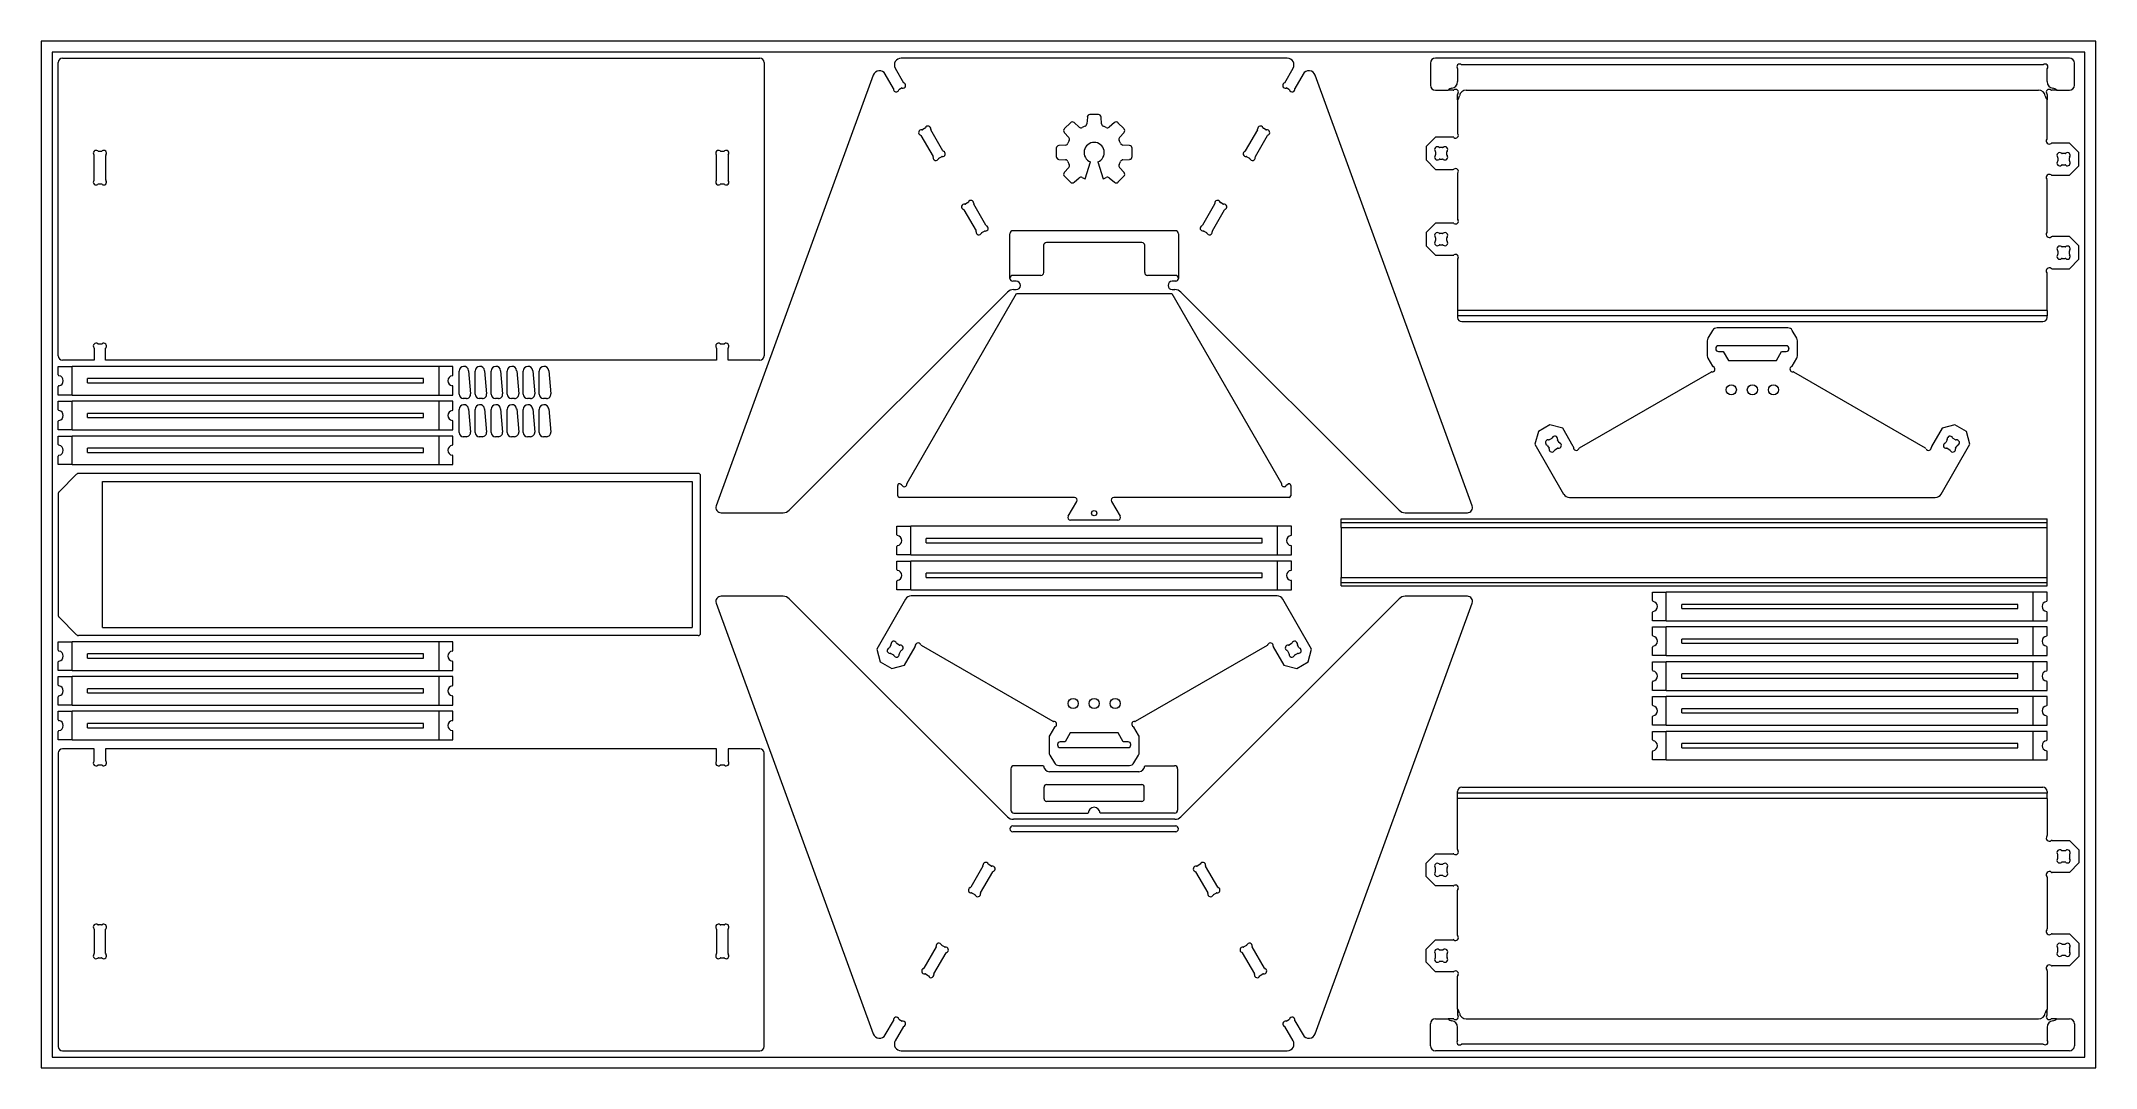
# Paper-space layout 'profile_outside' of a CAD drawing. Header units: millimetres. Extents: x -3 to 2437, y -2 to 1218.
import ezdxf

# ---------------------------------------------------------------- set-up
doc = ezdxf.new("R2010")
doc.units = ezdxf.units.MM

psp = doc.layouts.new('profile_outside')

# ---------------------------------------------------------------- linework, layer by layer
at = {"color": 7, "linetype": 'Continuous', "lineweight": 15}
for p, q in [((-3.3, 1218.3), (-3.3, -1.7)), ((2436.7, 1218.3), (-3.3, 1218.3)), ((2423.7, 1205.3), (9.7, 1205.3)), ((9.7, 1205.3), (9.7, 11.3)), ((22.1, 1198), (850.2, 1198)), ((1476.5, 1198), (1018, 1198)), ((2405.2, 1198), (1652.4, 1198)), ((2423.7, 11.3), (2423.7, 1205.3)), ((2436.7, -1.7), (2436.7, 1218.3)), ((17.1, 844.2), (17.1, 1193)), ((984.8, 1177.9), (798.5, 666)), ((855.2, 1193), (855.2, 844.2)), ((1009.1, 1162), (999.2, 1179.1)), ((1011.1, 1186), (1020.9, 1168.9)), ((1473.5, 1168.9), (1483.4, 1186)), ((1495.3, 1179.1), (1485.4, 1162)), ((1696, 666), (1509.7, 1177.9)), ((1646.4, 1192), (1646.4, 1166)), ((1678.8, 1185.3), (1678.8, 1170.1)), ((2374.2, 1190), (1683.5, 1190)), ((2378.8, 1170.1), (2378.8, 1185.3)), ((2411.2, 1166), (2411.2, 1192)), ((1019.3, 1162.6), (1015.4, 1160.4)), ((1479.1, 1160.4), (1475.2, 1162.6)), ((1652.4, 1160), (1667.5, 1160)), ((1673.7, 1160), (1667.5, 1160)), ((1678.8, 1148.7), (1678.8, 1154.9)), ((1678.8, 1148.7), (1678.8, 1109.1)), ((1689, 1160), (2368.7, 1160)), ((2378.8, 1154.9), (2378.8, 1148.7)), ((2378.8, 1102.9), (2378.8, 1148.7)), ((2390.1, 1160), (2383.9, 1160)), ((2390.1, 1160), (2405.2, 1160)), ((1239.1, 1128), (1238.5, 1119.9)), ((1252.2, 1131), (1242.2, 1131)), ((1256, 1119.9), (1255.4, 1128)), ((1041.4, 1106), (1055.9, 1081)), ((1046.3, 1114.7), (1043.3, 1113)), ((1067.7, 1087.9), (1053.3, 1112.9)), ((1211.7, 1109.9), (1217.1, 1103.8)), ((1219, 1121.3), (1211.9, 1114.3)), ((1229.4, 1116.2), (1223.3, 1121.5)), ((1271.2, 1121.5), (1265.1, 1116.2)), ((1282.6, 1114.3), (1275.5, 1121.3)), ((1277.4, 1103.8), (1282.7, 1109.9)), ((1441.2, 1112.9), (1426.7, 1087.9)), ((1438.6, 1081), (1453.1, 1106)), ((1451.2, 1113), (1448.2, 1114.7)), ((1652.4, 1104), (1641.3, 1092.9)), ((1673.7, 1104), (1652.4, 1104)), ((59.7, 1053.5), (59.7, 1082.4)), ((64.8, 1087.5), (68.3, 1087.5)), ((73.4, 1082.4), (73.4, 1053.5)), ((798.8, 1053.5), (798.8, 1082.4)), ((803.9, 1087.5), (807.4, 1087.5)), ((812.5, 1082.4), (812.5, 1053.5)), ((1062.8, 1079.1), (1065.9, 1080.9)), ((1202.2, 1091), (1202.2, 1081)), ((1213.3, 1094.7), (1205.2, 1094.1)), ((1205.2, 1077.8), (1213.3, 1077.2)), ((1236.5, 1054.8), (1242.9, 1074.8)), ((1251.5, 1074.8), (1258, 1054.8)), ((1289.3, 1094.1), (1281.2, 1094.7)), ((1281.2, 1077.2), (1289.3, 1077.8)), ((1292.2, 1081), (1292.2, 1091)), ((1428.6, 1080.9), (1431.6, 1079.1)), ((1641.3, 1092.9), (1641.3, 1077.1)), ((1641.3, 1077.1), (1652.4, 1065.9)), ((1652.4, 1086.7), (1652.4, 1083.2)), ((1661, 1091.8), (1657.5, 1091.8)), ((1657.5, 1078.1), (1661, 1078.1)), ((1666.1, 1083.2), (1666.1, 1086.7)), ((2405.2, 1097), (2384.7, 1097)), ((2391.5, 1079.7), (2391.5, 1076.2)), ((2400.1, 1084.8), (2396.6, 1084.8)), ((2416.4, 1085.9), (2405.2, 1097)), ((2405.2, 1076.2), (2405.2, 1079.7)), ((2416.4, 1070.1), (2416.4, 1085.9)), ((1217.1, 1068.2), (1211.7, 1062)), ((1211.9, 1057.7), (1219, 1050.6)), ((1223.3, 1050.5), (1229.4, 1055.8)), ((1265.1, 1055.8), (1271.2, 1050.5)), ((1275.5, 1050.6), (1282.6, 1057.7)), ((1282.7, 1062), (1277.4, 1068.2)), ((1652.4, 1065.9), (1673.7, 1065.9)), ((1678.8, 1060.8), (1678.8, 1007.1)), ((2378.8, 991.9), (2378.8, 1053.1)), ((2384.7, 1058.9), (2405.2, 1058.9)), ((2396.6, 1071.1), (2400.1, 1071.1)), ((2405.2, 1058.9), (2416.4, 1070.1)), ((68.3, 1048.4), (64.8, 1048.4)), ((807.4, 1048.4), (803.9, 1048.4)), ((1097.3, 1026.4), (1094.3, 1024.7)), ((1400.2, 1024.7), (1397.2, 1026.4)), ((1092.4, 1017.7), (1106.9, 992.7)), ((1118.7, 999.5), (1104.3, 1024.5)), ((1390.2, 1024.5), (1375.7, 999.5)), ((1387.6, 992.7), (1402.1, 1017.7)), ((1652.4, 1002), (1641.3, 990.9)), ((1673.7, 1002), (1652.4, 1002)), ((1113.8, 990.8), (1116.9, 992.5)), ((1147.2, 936.3), (1147.2, 989.3)), ((1343.6, 993), (1150.9, 993)), ((1304, 979), (1190.5, 979)), ((1347.2, 989.3), (1347.2, 936.3)), ((1377.6, 992.5), (1380.6, 990.8)), ((1641.3, 990.9), (1641.3, 975.1)), ((1652.4, 984.7), (1652.4, 981.2)), ((1661, 989.8), (1657.5, 989.8)), ((1657.5, 976.1), (1661, 976.1)), ((1666.1, 981.2), (1666.1, 984.7)), ((2405.2, 986), (2384.7, 986)), ((2416.4, 974.9), (2405.2, 986)), ((1187.2, 975.7), (1187.2, 943.2)), ((1307.2, 943.2), (1307.2, 975.7)), ((1641.3, 975.1), (1652.4, 963.9)), ((1652.4, 963.9), (1673.7, 963.9)), ((1678.8, 958.8), (1678.8, 898.2)), ((2391.5, 968.7), (2391.5, 965.2)), ((2400.1, 973.8), (2396.6, 973.8)), ((2396.6, 960.1), (2400.1, 960.1)), ((2405.2, 965.2), (2405.2, 968.7)), ((2405.2, 947.9), (2416.4, 959.1)), ((2416.4, 959.1), (2416.4, 974.9)), ((1184, 939.9), (1150.5, 939.9)), ((1154.6, 933), (1150.5, 933)), ((1344, 939.9), (1310.5, 939.9)), ((1344, 933), (1339.9, 933)), ((2378.8, 898.2), (2378.8, 942.1)), ((2384.7, 947.9), (2405.2, 947.9)), ((885.2, 660.9), (1144.3, 920)), ((1025.1, 693.2), (1155, 918.3)), ((1151.4, 923), (1154.6, 923)), ((1155, 918.3), (1339.5, 918.3)), ((1339.5, 918.3), (1469.7, 692.8)), ((1339.9, 923), (1343.1, 923)), ((1350.2, 920), (1609.3, 660.9)), ((2378.8, 898.2), (1678.8, 898.2)), ((1678.8, 898.2), (1678.8, 892)), ((1678.8, 892), (1678.8, 890)), ((2378.8, 892), (1678.8, 892)), ((1683.8, 885), (2373.8, 885)), ((2378.8, 898.2), (2378.8, 892)), ((2378.8, 890), (2378.8, 892)), ((68.3, 858.4), (64.8, 858.4)), ((807.4, 858.4), (803.9, 858.4)), ((1975.3, 862.2), (1975.3, 844.5)), ((1981.6, 874.6), (1976.1, 865.2)), ((2070.9, 877.6), (1986.8, 877.6)), ((2069.1, 856.4), (1988.5, 856.4)), ((2081.5, 865.2), (2076.1, 874.6)), ((2082.3, 844.5), (2082.3, 862.2)), ((17.1, 821.8), (17.1, 831.8)), ((17.1, 831.8), (33.5, 831.8)), ((59.7, 839.2), (22.1, 839.2)), ((33.5, 797.8), (33.5, 831.8)), ((469.3, 831.8), (33.5, 831.8)), ((59.7, 853.3), (59.7, 839.2)), ((73.4, 839.2), (73.4, 853.3)), ((798.8, 839.2), (73.4, 839.2)), ((469.3, 797.8), (469.3, 831.8)), ((485.7, 831.8), (469.3, 831.8)), ((485.7, 821.8), (485.7, 831.8)), ((798.8, 853.3), (798.8, 839.2)), ((812.5, 839.2), (812.5, 853.3)), ((850.2, 839.2), (812.5, 839.2)), ((1976.1, 841.5), (1981.6, 832.1)), ((1985.3, 853.2), (1985.3, 852.7)), ((1988.5, 849.5), (1994.3, 849.5)), ((1994.3, 849.5), (2000.4, 839)), ((2000.4, 839), (2057.3, 839)), ((2057.3, 839), (2063.3, 849.5)), ((2063.3, 849.5), (2069.1, 849.5)), ((2072.3, 852.7), (2072.3, 853.2)), ((2076.1, 832.1), (2081.5, 841.5)), ((17.1, 797.8), (17.1, 807.9)), ((51.8, 812.3), (51.8, 817.3)), ((451, 817.3), (51.8, 817.3)), ((51.8, 812.3), (451, 812.3)), ((451, 812.3), (451, 817.3)), ((485.7, 797.8), (485.7, 807.9)), ((493.1, 798.7), (493.1, 826.2)), ((504.3, 826.7), (506.7, 799.2)), ((512.1, 798.7), (512.1, 826.2)), ((523.4, 826.7), (525.8, 799.2)), ((531.2, 798.7), (531.2, 826.2)), ((542.4, 826.7), (544.8, 799.2)), ((550.2, 798.7), (550.2, 826.2)), ((561.5, 826.7), (563.9, 799.2)), ((569.3, 798.7), (569.3, 826.2)), ((580.5, 826.7), (582.9, 799.2)), ((588.3, 798.7), (588.3, 826.2)), ((599.6, 826.7), (602, 799.2)), ((1979.7, 825.1), (1823.2, 734.7)), ((2234.5, 734.7), (2077.9, 825.1)), ((33.5, 797.8), (17.1, 797.8)), ((17.1, 780.4), (17.1, 790.5)), ((17.1, 790.5), (33.5, 790.5)), ((33.5, 797.8), (469.3, 797.8)), ((33.5, 756.5), (33.5, 790.5)), ((469.3, 790.5), (33.5, 790.5)), ((469.3, 797.8), (485.7, 797.8)), ((469.3, 756.5), (469.3, 790.5)), ((485.7, 790.5), (469.3, 790.5)), ((485.7, 780.4), (485.7, 790.5)), ((501.7, 793.7), (498.1, 793.7)), ((504.3, 781.2), (506.7, 753.7)), ((520.8, 793.7), (517.1, 793.7)), ((523.4, 781.2), (525.8, 753.7)), ((539.8, 793.7), (536.2, 793.7)), ((542.4, 781.2), (544.8, 753.7)), ((558.9, 793.7), (555.2, 793.7)), ((561.5, 781.2), (563.9, 753.7)), ((577.9, 793.7), (574.3, 793.7)), ((580.5, 781.2), (582.9, 753.7)), ((597, 793.7), (593.3, 793.7)), ((599.6, 781.2), (602, 753.7)), ((17.1, 756.5), (17.1, 766.6)), ((33.5, 756.5), (17.1, 756.5)), ((33.5, 756.5), (469.3, 756.5)), ((51.8, 771), (51.8, 776)), ((451, 776), (51.8, 776)), ((51.8, 771), (451, 771)), ((451, 771), (451, 776)), ((469.3, 756.5), (485.7, 756.5)), ((485.7, 756.5), (485.7, 766.6)), ((493.1, 753.3), (493.1, 780.7)), ((512.1, 753.3), (512.1, 780.7)), ((531.2, 753.3), (531.2, 780.7)), ((550.2, 753.3), (550.2, 780.7)), ((569.3, 753.3), (569.3, 780.7)), ((588.3, 753.3), (588.3, 780.7)), ((1788.4, 762.4), (1774.7, 754.5)), ((1803.6, 758.3), (1788.4, 762.4)), ((1816.2, 736.6), (1803.6, 758.3)), ((2254, 758.3), (2241.5, 736.6)), ((2269.3, 762.4), (2254, 758.3)), ((2282.9, 754.5), (2269.3, 762.4)), ((17.1, 739.1), (17.1, 749.1)), ((17.1, 749.1), (33.5, 749.1)), ((33.5, 715.1), (33.5, 749.1)), ((469.3, 749.1), (33.5, 749.1)), ((51.8, 729.6), (51.8, 734.6)), ((451, 734.6), (51.8, 734.6)), ((451, 729.6), (451, 734.6)), ((469.3, 715.1), (469.3, 749.1)), ((485.7, 749.1), (469.3, 749.1)), ((485.7, 739.1), (485.7, 749.1)), ((501.7, 748.3), (498.1, 748.3)), ((520.8, 748.3), (517.1, 748.3)), ((539.8, 748.3), (536.2, 748.3)), ((558.9, 748.3), (555.2, 748.3)), ((577.9, 748.3), (574.3, 748.3)), ((597, 748.3), (593.3, 748.3)), ((1774.7, 754.5), (1770.6, 739.3)), ((1770.6, 739.3), (1804.7, 680.2)), ((1785.7, 737.6), (1787.4, 734.6)), ((1790.5, 746.3), (1787.5, 744.6)), ((1794.4, 732.7), (1797.4, 734.5)), ((1799.3, 741.5), (1797.5, 744.5)), ((2252.9, 680.2), (2287, 739.3)), ((2260.1, 744.5), (2258.4, 741.5)), ((2260.2, 734.5), (2263.3, 732.7)), ((2270.1, 744.6), (2267.1, 746.3)), ((2270.2, 734.6), (2272, 737.6)), ((2287, 739.3), (2282.9, 754.5)), ((17.1, 715.1), (17.1, 725.2)), ((33.5, 715.1), (17.1, 715.1)), ((33.5, 715.1), (469.3, 715.1)), ((51.8, 729.6), (451, 729.6)), ((469.3, 715.1), (485.7, 715.1)), ((485.7, 715.1), (485.7, 725.2)), ((38.9, 703.8), (18, 682.8)), ((776.8, 704.7), (41.1, 704.7)), ((69.8, 695), (769.8, 695)), ((69.8, 521.7), (69.8, 695)), ((769.8, 695), (769.8, 521.7)), ((779.8, 515), (779.8, 701.7)), ((1013.9, 678.2), (1013.9, 690.4)), ((1016.9, 692.2), (1018.3, 691.4)), ((1475.8, 691.1), (1477.6, 692.2)), ((1480.6, 690.4), (1480.6, 678.2)), ((17.1, 680.7), (17.1, 536)), ((1223.8, 676.2), (1015.9, 676.2)), ((1216.5, 653.9), (1226.6, 671.4)), ((1267.9, 671.4), (1278, 653.9)), ((1478.6, 676.2), (1270.6, 676.2)), ((1811.7, 676.2), (2246, 676.2)), ((804.1, 658), (878.1, 658)), ((1012.9, 631.8), (1012.9, 641.8)), ((1012.9, 641.8), (1029.4, 641.8)), ((1029.4, 607.8), (1029.4, 641.8)), ((1465.1, 641.8), (1029.4, 641.8)), ((1275.2, 649.2), (1219.2, 649.2)), ((1465.1, 607.8), (1465.1, 641.8)), ((1481.6, 641.8), (1465.1, 641.8)), ((1481.6, 631.8), (1481.6, 641.8)), ((1540.7, 650.6), (2378.8, 650.6)), ((1540.7, 646.4), (1540.7, 650.6)), ((1540.7, 646.4), (2378.8, 646.4)), ((1540.7, 640.6), (1540.7, 646.4)), ((1540.7, 640.6), (2378.8, 640.6)), ((1540.7, 640.6), (1540.7, 581)), ((1616.4, 658), (1690.4, 658)), ((2378.8, 646.4), (2378.8, 650.6)), ((2378.8, 640.6), (2378.8, 646.4)), ((2378.8, 581), (2378.8, 640.6)), ((1012.9, 607.8), (1012.9, 617.9)), ((1047.6, 622.3), (1047.6, 627.3)), ((1446.8, 627.3), (1047.6, 627.3)), ((1047.6, 622.3), (1446.8, 622.3)), ((1446.8, 622.3), (1446.8, 627.3)), ((1481.6, 607.8), (1481.6, 617.9)), ((1029.4, 607.8), (1012.9, 607.8)), ((1012.9, 590.4), (1012.9, 600.5)), ((1012.9, 600.5), (1029.4, 600.5)), ((1029.4, 607.8), (1465.1, 607.8)), ((1029.4, 566.5), (1029.4, 600.5)), ((1465.1, 600.5), (1029.4, 600.5)), ((1047.6, 581), (1047.6, 586)), ((1446.8, 586), (1047.6, 586)), ((1446.8, 581), (1446.8, 586)), ((1465.1, 607.8), (1481.6, 607.8)), ((1465.1, 566.5), (1465.1, 600.5)), ((1481.6, 600.5), (1465.1, 600.5)), ((1481.6, 590.4), (1481.6, 600.5)), ((1012.9, 566.5), (1012.9, 576.6)), ((1029.4, 566.5), (1012.9, 566.5)), ((1029.4, 566.5), (1465.1, 566.5)), ((1047.6, 581), (1446.8, 581)), ((1465.1, 566.5), (1481.6, 566.5)), ((1481.6, 566.5), (1481.6, 576.6)), ((1540.7, 581), (2378.8, 581)), ((1540.7, 575.2), (1540.7, 581)), ((1540.7, 575.2), (2378.8, 575.2)), ((1540.7, 571), (1540.7, 575.2)), ((1540.7, 571), (2378.8, 571)), ((1910.2, 553.6), (1910.2, 563.6)), ((1910.2, 563.6), (1926.6, 563.6)), ((1926.6, 529.6), (1926.6, 563.6)), ((2362.4, 563.6), (1926.6, 563.6)), ((2362.4, 529.6), (2362.4, 563.6)), ((2378.8, 563.6), (2362.4, 563.6)), ((2378.8, 575.2), (2378.8, 581)), ((2378.8, 571), (2378.8, 575.2)), ((2378.8, 553.6), (2378.8, 563.6)), ((798.5, 550.6), (984.8, 38.8)), ((878.1, 558.7), (804.1, 558.7)), ((1144.3, 296.6), (885.2, 555.7)), ((1023.2, 555.1), (989, 496)), ((1464.4, 559.1), (1030.1, 559.1)), ((1609.3, 555.7), (1350.2, 296.6)), ((1505.4, 496), (1471.3, 555.1)), ((1509.7, 38.8), (1696, 550.6)), ((1690.4, 558.7), (1616.4, 558.7)), ((1910.2, 529.6), (1910.2, 539.7)), ((1944.9, 544.1), (1944.9, 549.1)), ((2344.1, 549.1), (1944.9, 549.1)), ((1944.9, 544.1), (2344.1, 544.1)), ((2344.1, 544.1), (2344.1, 549.1)), ((2378.8, 529.6), (2378.8, 539.7)), ((38.9, 512.9), (18, 533.9)), ((69.8, 521.7), (769.8, 521.7)), ((1926.6, 529.6), (1910.2, 529.6)), ((1910.2, 512.2), (1910.2, 522.3)), ((1910.2, 522.3), (1926.6, 522.3)), ((1926.6, 529.6), (2362.4, 529.6)), ((1926.6, 488.3), (1926.6, 522.3)), ((2362.4, 522.3), (1926.6, 522.3)), ((2362.4, 529.6), (2378.8, 529.6)), ((2362.4, 488.3), (2362.4, 522.3)), ((2378.8, 522.3), (2362.4, 522.3)), ((2378.8, 512.2), (2378.8, 522.3)), ((17.1, 494.6), (17.1, 504.7)), ((17.1, 504.7), (33.5, 504.7)), ((33.5, 470.7), (33.5, 504.7)), ((469.3, 504.7), (33.5, 504.7)), ((776.8, 512), (41.1, 512)), ((51.8, 485.2), (51.8, 490.2)), ((451, 490.2), (51.8, 490.2)), ((451, 485.2), (451, 490.2)), ((469.3, 470.7), (469.3, 504.7)), ((485.7, 504.7), (469.3, 504.7)), ((485.7, 494.6), (485.7, 504.7)), ((989, 496), (993.1, 480.8)), ((1005.8, 500.7), (1004.1, 497.7)), ((1005.9, 490.7), (1009, 489)), ((1015.8, 500.8), (1012.8, 502.6)), ((1015.9, 490.8), (1017.7, 493.9)), ((1022, 477), (1034.6, 498.8)), ((1041.6, 500.6), (1198.1, 410.2)), ((1296.3, 410.2), (1452.9, 500.6)), ((1459.9, 498.8), (1472.4, 477)), ((1476.8, 493.9), (1478.5, 490.8)), ((1481.7, 502.6), (1478.7, 500.8)), ((1485.5, 489), (1488.5, 490.7)), ((1490.4, 497.7), (1488.7, 500.7)), ((1501.4, 480.8), (1505.4, 496)), ((1910.2, 488.3), (1910.2, 498.3)), ((1926.6, 488.3), (1910.2, 488.3)), ((1926.6, 488.3), (2362.4, 488.3)), ((1944.9, 502.8), (1944.9, 507.8)), ((2344.1, 507.8), (1944.9, 507.8)), ((1944.9, 502.8), (2344.1, 502.8)), ((2344.1, 502.8), (2344.1, 507.8)), ((2362.4, 488.3), (2378.8, 488.3)), ((2378.8, 488.3), (2378.8, 498.3)), ((17.1, 470.7), (17.1, 480.7)), ((33.5, 470.7), (17.1, 470.7)), ((33.5, 470.7), (469.3, 470.7)), ((51.8, 485.2), (451, 485.2)), ((469.3, 470.7), (485.7, 470.7)), ((485.7, 470.7), (485.7, 480.7)), ((993.1, 480.8), (1006.8, 472.9)), ((1006.8, 472.9), (1022, 477)), ((1472.4, 477), (1487.7, 472.9)), ((1487.7, 472.9), (1501.4, 480.8)), ((1910.2, 470.9), (1910.2, 480.9)), ((1910.2, 480.9), (1926.6, 480.9)), ((1926.6, 446.9), (1926.6, 480.9)), ((2362.4, 480.9), (1926.6, 480.9)), ((1944.9, 461.4), (1944.9, 466.4)), ((2344.1, 466.4), (1944.9, 466.4)), ((2344.1, 461.4), (2344.1, 466.4)), ((2362.4, 446.9), (2362.4, 480.9)), ((2378.8, 480.9), (2362.4, 480.9)), ((2378.8, 470.9), (2378.8, 480.9)), ((17.1, 453.2), (17.1, 463.3)), ((17.1, 463.3), (33.5, 463.3)), ((17.1, 429.3), (17.1, 439.4)), ((33.5, 429.3), (33.5, 463.3)), ((469.3, 463.3), (33.5, 463.3)), ((51.8, 443.8), (51.8, 448.8)), ((451, 448.8), (51.8, 448.8)), ((51.8, 443.8), (451, 443.8)), ((451, 443.8), (451, 448.8)), ((469.3, 429.3), (469.3, 463.3)), ((485.7, 463.3), (469.3, 463.3)), ((485.7, 453.2), (485.7, 463.3)), ((485.7, 429.3), (485.7, 439.4)), ((1910.2, 446.9), (1910.2, 457)), ((1926.6, 446.9), (1910.2, 446.9)), ((1910.2, 429.5), (1910.2, 439.6)), ((1910.2, 439.6), (1926.6, 439.6)), ((1926.6, 446.9), (2362.4, 446.9)), ((1926.6, 405.6), (1926.6, 439.6)), ((2362.4, 439.6), (1926.6, 439.6)), ((1944.9, 461.4), (2344.1, 461.4)), ((2362.4, 446.9), (2378.8, 446.9)), ((2362.4, 405.6), (2362.4, 439.6)), ((2378.8, 439.6), (2362.4, 439.6)), ((2378.8, 446.9), (2378.8, 457)), ((2378.8, 429.5), (2378.8, 439.6)), ((33.5, 429.3), (17.1, 429.3)), ((17.1, 411.9), (17.1, 422)), ((17.1, 422), (33.5, 422)), ((33.5, 429.3), (469.3, 429.3)), ((33.5, 388), (33.5, 422)), ((469.3, 422), (33.5, 422)), ((469.3, 429.3), (485.7, 429.3)), ((469.3, 388), (469.3, 422)), ((485.7, 422), (469.3, 422)), ((485.7, 411.9), (485.7, 422)), ((1910.2, 405.6), (1910.2, 415.7)), ((1944.9, 420.1), (1944.9, 425.1)), ((2344.1, 425.1), (1944.9, 425.1)), ((1944.9, 420.1), (2344.1, 420.1)), ((2344.1, 420.1), (2344.1, 425.1)), ((2378.8, 405.6), (2378.8, 415.7)), ((17.1, 388), (17.1, 398)), ((51.8, 402.5), (51.8, 407.5)), ((451, 407.5), (51.8, 407.5)), ((51.8, 402.5), (451, 402.5)), ((451, 402.5), (451, 407.5)), ((485.7, 388), (485.7, 398)), ((1193.7, 390.8), (1193.7, 373.1)), ((1200, 403.3), (1194.5, 393.8)), ((1218.8, 396.3), (1212.7, 385.8)), ((1275.7, 396.3), (1218.8, 396.3)), ((1281.7, 385.8), (1275.7, 396.3)), ((1299.9, 393.8), (1294.5, 403.3)), ((1300.7, 373.1), (1300.7, 390.8)), ((1926.6, 405.6), (1910.2, 405.6)), ((1910.2, 388.2), (1910.2, 398.2)), ((1910.2, 398.2), (1926.6, 398.2)), ((1926.6, 405.6), (2362.4, 405.6)), ((1926.6, 364.2), (1926.6, 398.2)), ((2362.4, 398.2), (1926.6, 398.2)), ((2362.4, 405.6), (2378.8, 405.6)), ((2362.4, 364.2), (2362.4, 398.2)), ((2378.8, 398.2), (2362.4, 398.2)), ((2378.8, 388.2), (2378.8, 398.2)), ((33.5, 388), (17.1, 388)), ((17.1, 372.5), (17.1, 23.7)), ((59.7, 377.5), (22.1, 377.5)), ((33.5, 388), (469.3, 388)), ((59.7, 363.3), (59.7, 377.5)), ((73.4, 377.5), (73.4, 363.3)), ((798.8, 377.5), (73.4, 377.5)), ((469.3, 388), (485.7, 388)), ((798.8, 363.3), (798.8, 377.5)), ((812.5, 377.5), (812.5, 363.3)), ((850.2, 377.5), (812.5, 377.5)), ((855.2, 23.7), (855.2, 372.5)), ((1194.5, 370.1), (1200, 360.7)), ((1203.7, 382.6), (1203.7, 382.1)), ((1212.7, 385.8), (1206.9, 385.8)), ((1206.9, 379), (1287.6, 379)), ((1287.6, 385.8), (1281.7, 385.8)), ((1290.7, 382.1), (1290.7, 382.6)), ((1294.5, 360.7), (1299.9, 370.1)), ((1910.2, 364.2), (1910.2, 374.3)), ((1944.9, 378.7), (1944.9, 383.7)), ((2344.1, 383.7), (1944.9, 383.7)), ((1944.9, 378.7), (2344.1, 378.7)), ((2344.1, 378.7), (2344.1, 383.7)), ((2378.8, 364.2), (2378.8, 374.3)), ((68.3, 358.2), (64.8, 358.2)), ((807.4, 358.2), (803.9, 358.2)), ((1148.2, 353.7), (1148.2, 304.7)), ((1187.2, 357.3), (1151.9, 357.3)), ((1300.2, 350.3), (1194.2, 350.3)), ((1205.2, 357.7), (1289.3, 357.7)), ((1307.2, 357.3), (1342.6, 357.3)), ((1346.2, 353.7), (1346.2, 304.7)), ((1926.6, 364.2), (1910.2, 364.2)), ((1926.6, 364.2), (2362.4, 364.2)), ((2362.4, 364.2), (2378.8, 364.2)), ((1187.7, 318), (1187.7, 332)), ((1190.7, 335), (1303.7, 335)), ((1306.7, 318), (1306.7, 332)), ((1678.8, 324.7), (1678.8, 326.7)), ((2378.8, 324.7), (1678.8, 324.7)), ((1678.8, 318.5), (1678.8, 324.7)), ((1678.8, 257.8), (1678.8, 318.5)), ((2378.8, 318.5), (1678.8, 318.5)), ((1683.8, 331.7), (2373.8, 331.7)), ((2378.8, 326.7), (2378.8, 324.7)), ((2378.8, 318.5), (2378.8, 324.7)), ((2378.8, 318.5), (2378.8, 274.6)), ((1343.1, 293.7), (1151.4, 293.7)), ((1151.9, 301), (1240.2, 301)), ((1303.7, 315), (1190.7, 315)), ((1342.6, 301), (1254.2, 301)), ((1147.2, 282.5), (1147.2, 282.2)), ((1150.5, 285.8), (1344, 285.8)), ((1344, 278.9), (1150.5, 278.9)), ((1347.2, 282.5), (1347.2, 282.2)), ((2384.7, 268.7), (2405.2, 268.7)), ((2405.2, 268.7), (2416.4, 257.6)), ((1641.3, 241.6), (1652.4, 252.7)), ((1652.4, 252.7), (1673.7, 252.7)), ((2391.5, 247.9), (2391.5, 251.4)), ((2396.6, 256.5), (2400.1, 256.5)), ((2405.2, 251.4), (2405.2, 247.9)), ((2416.4, 257.6), (2416.4, 241.8)), ((1115, 238.1), (1100.6, 213.1)), ((1112.4, 206.2), (1126.9, 231.2)), ((1125, 238.2), (1122, 240)), ((1367.6, 231.2), (1382, 206.2)), ((1372.5, 240), (1369.5, 238.2)), ((1393.9, 213.1), (1379.5, 238.1)), ((1641.3, 225.8), (1641.3, 241.6)), ((1652.4, 214.6), (1641.3, 225.8)), ((1652.4, 231.9), (1652.4, 235.4)), ((1657.5, 240.5), (1661, 240.5)), ((1661, 226.8), (1657.5, 226.8)), ((1666.1, 235.4), (1666.1, 231.9)), ((2378.8, 224.8), (2378.8, 163.6)), ((2405.2, 230.6), (2384.7, 230.6)), ((2400.1, 242.8), (2396.6, 242.8)), ((2416.4, 241.8), (2405.2, 230.6)), ((1102.4, 206.1), (1105.5, 204.4)), ((1389, 204.4), (1392, 206.1)), ((1673.7, 214.6), (1652.4, 214.6)), ((1678.8, 155.8), (1678.8, 209.5)), ((59.7, 163.1), (59.7, 134.2)), ((68.3, 168.2), (64.8, 168.2)), ((73.4, 134.2), (73.4, 163.1)), ((798.8, 163.1), (798.8, 134.2)), ((807.4, 168.2), (803.9, 168.2)), ((812.5, 134.2), (812.5, 163.1)), ((1641.3, 139.6), (1652.4, 150.7)), ((1652.4, 150.7), (1673.7, 150.7)), ((2384.7, 157.7), (2405.2, 157.7)), ((2405.2, 157.7), (2416.4, 146.6)), ((2416.4, 146.6), (2416.4, 130.8)), ((64.8, 129.1), (68.3, 129.1)), ((803.9, 129.1), (807.4, 129.1)), ((1059.5, 142), (1045.1, 116.9)), ((1056.9, 110.1), (1071.4, 135.1)), ((1069.5, 142.1), (1066.5, 143.8)), ((1423.1, 135.1), (1437.5, 110.1)), ((1428, 143.8), (1425, 142.1)), ((1449.4, 116.9), (1435, 142)), ((1641.3, 123.8), (1641.3, 139.6)), ((1652.4, 112.6), (1641.3, 123.8)), ((1652.4, 129.9), (1652.4, 133.4)), ((1657.5, 138.5), (1661, 138.5)), ((1661, 124.8), (1657.5, 124.8)), ((1666.1, 133.4), (1666.1, 129.9)), ((2391.5, 136.9), (2391.5, 140.4)), ((2396.6, 145.5), (2400.1, 145.5)), ((2400.1, 131.8), (2396.6, 131.8)), ((2405.2, 140.4), (2405.2, 136.9)), ((2416.4, 130.8), (2405.2, 119.6)), ((1046.9, 110), (1050, 108.2)), ((1444.5, 108.2), (1447.5, 110)), ((1673.7, 112.6), (1652.4, 112.6)), ((1678.8, 68), (1678.8, 107.5)), ((2378.8, 113.8), (2378.8, 68)), ((2405.2, 119.6), (2384.7, 119.6)), ((999.2, 37.5), (1009, 54.4)), ((1015.3, 56.1), (1019.1, 53.9)), ((1475.3, 53.9), (1479.2, 56.1)), ((1485.5, 54.4), (1495.3, 37.5)), ((1646.4, 24.7), (1646.4, 50.7)), ((1652.4, 56.7), (1667.5, 56.7)), ((1673.7, 56.7), (1667.5, 56.7)), ((1678.8, 68), (1678.8, 61.8)), ((1689, 56.7), (2368.7, 56.7)), ((2378.8, 61.8), (2378.8, 68)), ((2390.1, 56.7), (2383.9, 56.7)), ((2390.1, 56.7), (2405.2, 56.7)), ((2411.2, 50.7), (2411.2, 24.7)), ((1020.8, 47.6), (1011.1, 30.7)), ((1483.4, 30.7), (1473.6, 47.6)), ((1678.8, 31.3), (1678.8, 46.5)), ((2374.2, 26.7), (1683.5, 26.7)), ((2378.8, 46.5), (2378.8, 31.3)), ((9.7, 11.3), (2423.7, 11.3)), ((22.1, 18.7), (850.2, 18.7)), ((1018, 18.7), (1476.5, 18.7)), ((2405.2, 18.7), (1652.4, 18.7)), ((-3.3, -1.7), (2436.7, -1.7))]:
    psp.add_line(p, q, dxfattribs=at)
for centre, radius in [((2003.8, 804), 6), ((2028.8, 804), 6), ((2053.8, 804), 6), ((1247.2, 657.4), 3.17), ((1222.2, 431.3), 6), ((1247.2, 431.3), 6), ((1272.2, 431.3), 6)]:
    psp.add_circle(centre, radius, dxfattribs=at)
for centre, radius, start, end in [((22.1, 1193), 5, 90, 180), ((850.2, 1193), 5, 0, 90), ((1018, 1190), 8, 90, 210), ((1476.5, 1190), 8, 330, 90), ((1652.4, 1192), 6, 90, 180), ((2405.2, 1192), 6, 0, 90), ((992.3, 1175.1), 8, 30, 160), ((1502.2, 1175.1), 8, 20, 150), ((1681.1, 1187.7), 3.28, 45, 225), ((2376.5, 1187.7), 3.28, 315, 135), ((1012.2, 1161.2), 3.28, 165, 345), ((1020.1, 1165.7), 3.27, 255, 75), ((1474.4, 1165.7), 3.27, 105, 285), ((1482.2, 1161.2), 3.28, 195, 15), ((1652.4, 1166), 6, 180, 270), ((1673.2, 1154.3), 8, 98.4211, 135), ((1670.8, 1170.1), 8, 278.4211, 0), ((1673.7, 1161.2), 1.27, 270, 307.9126), ((1676.5, 1157.7), 3.28, 322.0874, 127.9126), ((1680.1, 1154.9), 1.27, 142.0874, 180), ((1673.2, 1154.3), 8, 315, 351.5789), ((1689, 1152), 8, 90, 171.5789), ((2368.7, 1152), 8, 8.4211, 90), ((2384.5, 1154.3), 8, 188.4211, 225), ((2381.1, 1157.7), 3.28, 52.0874, 217.9126), ((2377.6, 1154.9), 1.27, 0, 37.9126), ((2386.8, 1170.1), 8, 180, 261.5789), ((2383.9, 1161.2), 1.27, 232.0874, 270), ((2384.5, 1154.3), 8, 45, 81.5789), ((2405.2, 1166), 6, 270, 0), ((1242.2, 1127.8), 3.18, 90, 176), ((1252.2, 1127.8), 3.18, 4, 90), ((1042, 1109.6), 3.28, 82.0874, 247.9126), ((1040.3, 1105.4), 1.27, 30, 67.9126), ((1042.7, 1114.1), 1.27, 262.0874, 300), ((1045.7, 1115.8), 1.27, 300, 337.9126), ((1049.9, 1114.1), 3.28, 352.0874, 157.9126), ((1054.4, 1113.5), 1.27, 172.0874, 210), ((1214.1, 1112), 3.18, 135, 221), ((1247.2, 1086), 33, 154.2078, 160.7922), ((1214.7, 1101.7), 3.18, 334.2078, 41), ((1221.2, 1119.1), 3.18, 49, 135), ((1231.5, 1118.5), 3.17, 229, 295.7922), ((1247.2, 1086), 33, 109.2078, 115.7922), ((1235.3, 1120.1), 3.18, 289.2078, 356), ((1259.1, 1120.1), 3.17, 184, 250.7922), ((1247.2, 1086), 33, 64.2078, 70.7922), ((1263, 1118.5), 3.17, 244.2078, 311), ((1273.3, 1119.1), 3.18, 45, 131), ((1279.8, 1101.7), 3.18, 139, 205.7922), ((1247.2, 1086), 33, 19.2078, 25.7922), ((1280.3, 1112), 3.17, 319, 45), ((1440.1, 1113.5), 1.27, 330, 7.9126), ((1444.6, 1114.1), 3.28, 22.0874, 187.9126), ((1448.8, 1115.8), 1.27, 202.0874, 240), ((1451.8, 1114.1), 1.27, 240, 277.9126), ((1452.4, 1109.6), 3.28, 292.0874, 97.9126), ((1454.2, 1105.4), 1.27, 112.0874, 150), ((1673.7, 1102.8), 1.27, 52.0874, 90), ((1676.5, 1106.3), 3.28, 232.0874, 37.9126), ((1680.1, 1109.1), 1.27, 180, 217.9126), ((2381.4, 1099.6), 3.68, 143.4561, 306.5439), ((2377, 1102.9), 1.8, 323.4561, 0), ((62, 1085.2), 3.28, 52.0874, 217.9126), ((58.5, 1082.4), 1.27, 0, 37.9126), ((64.8, 1088.8), 1.27, 232.0874, 270), ((68.3, 1088.8), 1.27, 270, 307.9126), ((71.1, 1085.2), 3.28, 322.0874, 127.9126), ((74.7, 1082.4), 1.27, 142.0874, 180), ((801.1, 1085.2), 3.28, 52.0874, 217.9126), ((797.6, 1082.4), 1.27, 0, 37.9126), ((803.9, 1088.8), 1.27, 232.0874, 270), ((807.4, 1088.8), 1.27, 270, 307.9126), ((810.2, 1085.2), 3.28, 322.0874, 127.9126), ((813.8, 1082.4), 1.27, 142.0874, 180), ((1054.8, 1080.4), 1.27, 352.0874, 30), ((1059.3, 1079.7), 3.28, 172.0874, 337.9126), ((1063.5, 1078), 1.27, 120, 157.9126), ((1066.5, 1079.8), 1.27, 82.0874, 120), ((1067.1, 1084.3), 3.27, 262.0874, 67.9126), ((1068.8, 1088.5), 1.27, 210, 247.9126), ((1205.4, 1091), 3.17, 94, 180), ((1205.4, 1081), 3.17, 180, 266), ((1213.1, 1097.9), 3.17, 274, 340.7922), ((1213.1, 1074.1), 3.18, 19.2078, 86), ((1247.2, 1086), 33, 199.2078, 205.7922), ((1247.2, 1086), 12, 290.9596, 249.0404), ((1247.2, 1086), 33, 334.2078, 340.7922), ((1281.4, 1097.9), 3.17, 199.2078, 266), ((1281.4, 1074.1), 3.17, 94, 160.7922), ((1289.1, 1091), 3.17, 0, 86), ((1289.1, 1081), 3.17, 274, 0), ((1427.4, 1084.3), 3.28, 112.0874, 277.9126), ((1425.6, 1088.5), 1.27, 292.0874, 330), ((1428, 1079.8), 1.27, 60, 97.9126), ((1431, 1078), 1.27, 22.0874, 60), ((1435.2, 1079.7), 3.28, 202.0874, 7.9126), ((1439.7, 1080.4), 1.27, 150, 187.9126), ((1654.7, 1089.5), 3.27, 52.0874, 217.9126), ((1654.7, 1080.4), 3.28, 142.0874, 307.9126), ((1651.2, 1086.7), 1.27, 0, 37.9126), ((1651.2, 1083.2), 1.27, 322.0874, 0), ((1657.5, 1093.1), 1.27, 232.0874, 270), ((1657.5, 1076.9), 1.27, 90, 127.9126), ((1661, 1093.1), 1.27, 270, 307.9126), ((1661, 1076.9), 1.27, 52.0874, 90), ((1663.8, 1089.5), 3.27, 322.0874, 127.9126), ((1663.8, 1080.4), 3.28, 232.0874, 37.9126), ((1667.4, 1086.7), 1.27, 142.0874, 180), ((1667.4, 1083.2), 1.27, 180, 217.9126), ((2384.7, 1095.2), 1.8, 90, 126.5439), ((2393.8, 1082.5), 3.28, 52.0874, 217.9126), ((2393.8, 1073.4), 3.28, 142.0874, 307.9126), ((2390.3, 1079.7), 1.27, 0, 37.9126), ((2390.3, 1076.2), 1.27, 322.0874, 0), ((2396.6, 1086.1), 1.27, 232.0874, 270), ((2400.1, 1086.1), 1.27, 270, 307.9126), ((2402.9, 1082.5), 3.27, 322.0874, 127.9126), ((2402.9, 1073.4), 3.28, 232.0874, 37.9126), ((2406.5, 1079.7), 1.27, 142.0874, 180), ((2406.5, 1076.2), 1.27, 180, 217.9126), ((62, 1050.7), 3.28, 142.0874, 307.9126), ((58.5, 1053.5), 1.27, 322.0874, 0), ((71.1, 1050.7), 3.28, 232.0874, 37.9126), ((74.7, 1053.5), 1.27, 180, 217.9126), ((801.1, 1050.7), 3.28, 142.0874, 307.9126), ((797.6, 1053.5), 1.27, 322.0874, 0), ((810.2, 1050.7), 3.28, 232.0874, 37.9126), ((813.8, 1053.5), 1.27, 180, 217.9126), ((1214.1, 1059.9), 3.17, 139, 225), ((1214.7, 1070.2), 3.18, 319, 25.7922), ((1221.2, 1052.9), 3.18, 225, 311), ((1231.5, 1053.4), 3.17, 64.2078, 131), ((1247.2, 1086), 33, 244.2078, 250.9242), ((1247.2, 1086), 33, 289.0758, 295.7922), ((1263, 1053.4), 3.17, 49, 115.7922), ((1273.3, 1052.9), 3.18, 229, 315), ((1279.8, 1070.2), 3.18, 154.2078, 221), ((1280.3, 1059.9), 3.18, 315, 41), ((1673.7, 1067.2), 1.27, 270, 307.9126), ((1676.5, 1063.6), 3.27, 322.0874, 127.9126), ((1680.1, 1060.8), 1.27, 142.0874, 180), ((2381.4, 1056.3), 3.68, 53.4561, 216.5439), ((2377, 1053.1), 1.8, 0, 36.5439), ((2384.7, 1060.7), 1.8, 233.4561, 270), ((2396.6, 1069.9), 1.27, 90, 127.9126), ((2400.1, 1069.9), 1.27, 52.0874, 90), ((64.8, 1047.2), 1.27, 90, 127.9126), ((68.3, 1047.2), 1.27, 52.0874, 90), ((803.9, 1047.2), 1.27, 90, 127.9126), ((807.4, 1047.2), 1.27, 52.0874, 90), ((1096.7, 1027.5), 1.27, 300, 337.9126), ((1100.9, 1025.8), 3.28, 352.0874, 157.9126), ((1105.4, 1025.2), 1.27, 172.0874, 210), ((1389.1, 1025.2), 1.27, 330, 7.9126), ((1393.6, 1025.8), 3.28, 22.0874, 187.9126), ((1397.8, 1027.5), 1.27, 202.0874, 240), ((1093, 1021.3), 3.28, 82.0874, 247.9126), ((1091.3, 1017.1), 1.27, 30, 67.9126), ((1093.7, 1025.8), 1.27, 262.0874, 300), ((1400.8, 1025.8), 1.27, 240, 277.9126), ((1401.4, 1021.3), 3.27, 292.0874, 97.9126), ((1403.2, 1017.1), 1.27, 112.0874, 150), ((1673.7, 1000.8), 1.27, 52.0874, 90), ((1676.5, 1004.3), 3.27, 232.0874, 37.9126), ((1680.1, 1007.1), 1.27, 180, 217.9126), ((1105.8, 992), 1.27, 352.0874, 30), ((1110.3, 991.4), 3.28, 172.0874, 337.9126), ((1114.5, 989.7), 1.27, 120, 157.9126), ((1117.5, 991.4), 1.27, 82.0874, 120), ((1118.1, 995.9), 3.28, 262.0874, 67.9126), ((1119.8, 1000.2), 1.27, 210, 247.9126), ((1150.9, 989.3), 3.68, 90, 180), ((1190.5, 975.7), 3.28, 90, 180), ((1304, 975.7), 3.28, 0, 90), ((1343.6, 989.3), 3.68, 0, 90), ((1376.4, 995.9), 3.28, 112.0874, 277.9126), ((1374.6, 1000.2), 1.27, 292.0874, 330), ((1377, 991.4), 1.27, 60, 97.9126), ((1380, 989.7), 1.27, 22.0874, 60), ((1384.2, 991.4), 3.28, 202.0874, 7.9126), ((1388.7, 992), 1.27, 150, 187.9126), ((1654.7, 987.5), 3.27, 52.0874, 217.9126), ((1654.7, 978.4), 3.28, 142.0874, 307.9126), ((1651.2, 984.7), 1.27, 0, 37.9126), ((1651.2, 981.2), 1.27, 322.0874, 0), ((1657.5, 991.1), 1.27, 232.0874, 270), ((1657.5, 974.9), 1.27, 90, 127.9126), ((1661, 991.1), 1.27, 270, 307.9126), ((1661, 974.9), 1.27, 52.0874, 90), ((1663.8, 987.5), 3.27, 322.0874, 127.9126), ((1663.8, 978.4), 3.28, 232.0874, 37.9126), ((1667.4, 984.7), 1.27, 142.0874, 180), ((1667.4, 981.2), 1.27, 180, 217.9126), ((2381.4, 988.6), 3.68, 143.4561, 306.5439), ((2377, 991.9), 1.8, 323.4561, 0), ((2384.7, 984.2), 1.8, 90, 126.5439), ((1673.7, 965.2), 1.27, 270, 307.9126), ((1676.5, 961.6), 3.28, 322.0874, 127.9126), ((1680.1, 958.8), 1.27, 142.0874, 180), ((2393.8, 971.5), 3.28, 52.0874, 217.9126), ((2393.8, 962.4), 3.28, 142.0874, 307.9126), ((2390.3, 968.7), 1.27, 0, 37.9126), ((2390.3, 965.2), 1.27, 322.0874, 0), ((2396.6, 975.1), 1.27, 232.0874, 270), ((2396.6, 958.9), 1.27, 90, 127.9126), ((2400.1, 975.1), 1.27, 270, 307.9126), ((2400.1, 958.9), 1.27, 52.0874, 90), ((2402.9, 971.5), 3.27, 322.0874, 127.9126), ((2402.9, 962.4), 3.28, 232.0874, 37.9126), ((2406.5, 968.7), 1.27, 142.0874, 180), ((2406.5, 965.2), 1.27, 180, 217.9126), ((1150.5, 936.7), 3.28, 90, 180), ((1150.5, 936.3), 3.28, 180, 270), ((1154.6, 928), 5, 270, 90), ((1184, 943.2), 3.27, 270, 0), ((1310.5, 943.2), 3.28, 180, 270), ((1339.9, 928), 5, 90, 270), ((1344, 936.7), 3.28, 0, 90), ((1344, 936.3), 3.28, 270, 0), ((2381.4, 945.3), 3.68, 53.4561, 216.5439), ((2377, 942.1), 1.8, 0, 36.5439), ((2384.7, 949.7), 1.8, 233.4561, 270), ((1151.4, 913), 10, 90, 135), ((1343.1, 913), 10, 45, 90), ((1683.8, 890), 5, 180, 270), ((2373.8, 890), 5, 270, 0), ((62, 856.1), 3.28, 52.0874, 217.9126), ((58.5, 853.3), 1.27, 0, 37.9126), ((64.8, 859.7), 1.27, 232.0874, 270), ((68.3, 859.7), 1.27, 270, 307.9126), ((71.1, 856.1), 3.27, 322.0874, 127.9126), ((74.7, 853.3), 1.27, 142.0874, 180), ((801.1, 856.1), 3.28, 52.0874, 217.9126), ((797.6, 853.3), 1.27, 0, 37.9126), ((803.9, 859.7), 1.27, 232.0874, 270), ((807.4, 859.7), 1.27, 270, 307.9126), ((810.2, 856.1), 3.27, 322.0874, 127.9126), ((813.8, 853.3), 1.27, 142.0874, 180), ((1981.3, 862.2), 6, 150, 180), ((1986.8, 871.6), 6, 90, 150), ((1988.5, 853.2), 3.18, 90, 180), ((2069.1, 853.2), 3.17, 0, 90), ((2070.9, 871.6), 6, 30, 90), ((2076.3, 862.2), 6, 0, 30), ((22.1, 844.2), 5, 180, 270), ((498.7, 826.2), 5.63, 5, 180), ((517.7, 826.2), 5.63, 5, 180), ((536.8, 826.2), 5.63, 5, 180), ((555.8, 826.2), 5.63, 5, 180), ((574.9, 826.2), 5.63, 5, 180), ((593.9, 826.2), 5.63, 5, 180), ((850.2, 844.2), 5, 270, 0), ((1981.3, 844.5), 6, 180, 210), ((1981, 828.5), 3.28, 262.0874, 67.9126), ((1982.7, 832.7), 1.27, 210, 247.9126), ((1988.5, 852.7), 3.18, 180, 270), ((2069.1, 852.7), 3.17, 270, 0), ((2076.7, 828.5), 3.27, 112.0874, 277.9126), ((2075, 832.7), 1.27, 292.0874, 330), ((2076.3, 844.5), 6, 330, 0), ((18.1, 821.8), 1, 180, 261.7868), ((18.1, 807.9), 1, 98.2132, 180), ((17.1, 814.8), 6, 278.2132, 81.7868), ((485.7, 814.8), 6, 98.2132, 261.7868), ((484.7, 821.8), 1, 278.2132, 0), ((484.7, 807.9), 1, 0, 81.7868), ((1980.4, 824), 1.27, 82.0874, 120), ((2077.3, 824), 1.27, 60, 97.9126), ((498.1, 798.7), 5, 180, 270), ((498.7, 780.7), 5.63, 5, 180), ((501.7, 798.7), 5, 270, 5), ((517.1, 798.7), 5, 180, 270), ((517.7, 780.7), 5.63, 5, 180), ((520.8, 798.7), 5, 270, 5), ((536.2, 798.7), 5, 180, 270), ((536.8, 780.7), 5.63, 5, 180), ((539.8, 798.7), 5, 270, 5), ((555.2, 798.7), 5, 180, 270), ((555.8, 780.7), 5.63, 5, 180), ((558.9, 798.7), 5, 270, 5), ((574.3, 798.7), 5, 180, 270), ((574.9, 780.7), 5.63, 5, 180), ((577.9, 798.7), 5, 270, 5), ((593.3, 798.7), 5, 180, 270), ((593.9, 780.7), 5.63, 5, 180), ((597, 798.7), 5, 270, 5), ((18.1, 780.4), 1, 180, 261.7868), ((18.1, 766.6), 1, 98.2132, 180), ((17.1, 773.5), 6, 278.2132, 81.7868), ((485.7, 773.5), 6, 98.2132, 261.7868), ((484.7, 780.4), 1, 278.2132, 0), ((484.7, 766.6), 1, 0, 81.7868), ((18.1, 739.1), 1, 180, 261.7868), ((17.1, 732.1), 6, 278.2132, 81.7868), ((485.7, 732.1), 6, 98.2132, 261.7868), ((484.7, 739.1), 1, 278.2132, 0), ((498.1, 753.3), 5, 180, 270), ((501.7, 753.3), 5, 270, 5), ((517.1, 753.3), 5, 180, 270), ((520.8, 753.3), 5, 270, 5), ((536.2, 753.3), 5, 180, 270), ((539.8, 753.3), 5, 270, 5), ((555.2, 753.3), 5, 180, 270), ((558.9, 753.3), 5, 270, 5), ((574.3, 753.3), 5, 180, 270), ((577.9, 753.3), 5, 270, 5), ((593.3, 753.3), 5, 180, 270), ((597, 753.3), 5, 270, 5), ((1786.3, 741.2), 3.28, 82.0874, 247.9126), ((1784.6, 737), 1.27, 30, 67.9126), ((1786.9, 745.7), 1.27, 262.0874, 300), ((1786.3, 734), 1.27, 352.0874, 30), ((1790.8, 733.3), 3.28, 172.0874, 337.9126), ((1789.9, 747.4), 1.27, 300, 337.9126), ((1794.1, 745.7), 3.27, 352.0874, 157.9126), ((1795, 731.6), 1.27, 120, 157.9126), ((1798.6, 745.1), 1.27, 172.0874, 210), ((1798, 733.4), 1.27, 82.0874, 120), ((1798.7, 737.9), 3.27, 262.0874, 67.9126), ((1800.4, 742.1), 1.27, 210, 247.9126), ((1815.1, 735.9), 1.27, 352.0874, 30), ((1819.6, 735.3), 3.28, 172.0874, 337.9126), ((1823.8, 733.6), 1.27, 120, 157.9126), ((2233.8, 733.6), 1.27, 22.0874, 60), ((2238.1, 735.3), 3.28, 202.0874, 7.9126), ((2242.6, 735.9), 1.27, 150, 187.9126), ((2259, 737.9), 3.28, 112.0874, 277.9126), ((2257.3, 742.1), 1.27, 292.0874, 330), ((2259.6, 733.4), 1.27, 60, 97.9126), ((2259, 745.1), 1.27, 330, 7.9126), ((2263.5, 745.7), 3.28, 22.0874, 187.9126), ((2262.6, 731.6), 1.27, 22.0874, 60), ((2266.8, 733.3), 3.28, 202.0874, 7.9126), ((2267.7, 747.4), 1.27, 202.0874, 240), ((2270.7, 745.7), 1.27, 240, 277.9126), ((2271.3, 734), 1.27, 150, 187.9126), ((2271.4, 741.2), 3.28, 292.0874, 97.9126), ((2273.1, 737), 1.27, 112.0874, 150), ((18.1, 725.2), 1, 98.2132, 180), ((484.7, 725.2), 1, 0, 81.7868), ((41.1, 701.7), 3, 90, 135), ((776.8, 701.7), 3, 0, 90), ((1015.9, 690.4), 2, 60, 180), ((1017.6, 690.3), 1.27, 22.2595, 60), ((1021.8, 692), 3.18, 202.2595, 7.7405), ((1026.2, 692.5), 1.27, 150, 187.7405), ((1472.7, 692), 3.17, 165, 345), ((1478.6, 690.4), 2, 0, 120), ((20.1, 680.7), 3, 135, 180), ((804.1, 664), 6, 160, 270), ((878.1, 668), 10, 270, 315), ((1015.9, 678.2), 2, 180, 270), ((1223.8, 673), 3.18, 330, 90), ((1270.6, 673), 3.18, 90, 210), ((1478.6, 678.2), 2, 270, 0), ((1616.4, 668), 10, 225, 270), ((1690.4, 664), 6, 270, 20), ((1811.7, 684.2), 8, 210, 270), ((2246, 684.2), 8, 270, 330), ((1219.2, 652.4), 3.18, 150, 270), ((1275.2, 652.4), 3.18, 270, 30), ((1013.9, 631.8), 1, 180, 261.7868), ((1013.9, 617.9), 1, 98.2132, 180), ((1012.9, 624.8), 6, 278.2132, 81.7868), ((1481.6, 624.8), 6, 98.2132, 261.7868), ((1480.6, 631.8), 1, 278.2132, 0), ((1480.6, 617.9), 1, 0, 81.7868), ((1013.9, 590.4), 1, 180, 261.7868), ((1012.9, 583.5), 6, 278.2132, 81.7868), ((1481.6, 583.5), 6, 98.2132, 261.7868), ((1480.6, 590.4), 1, 278.2132, 0), ((1013.9, 576.6), 1, 98.2132, 180), ((1480.6, 576.6), 1, 0, 81.7868), ((804.1, 552.7), 6, 90, 200), ((878.1, 548.7), 10, 45, 90), ((1030.1, 551.1), 8, 90, 150), ((1464.4, 551.1), 8, 30, 90), ((1616.4, 548.7), 10, 90, 135), ((1690.4, 552.7), 6, 340, 90), ((1911.2, 553.6), 1, 180, 261.7868), ((1911.2, 539.7), 1, 98.2132, 180), ((1910.2, 546.6), 6, 278.2132, 81.7868), ((2378.8, 546.6), 6, 98.2132, 261.7868), ((2377.8, 553.6), 1, 278.2132, 0), ((2377.8, 539.7), 1, 0, 81.7868), ((20.1, 536), 3, 180, 225), ((41.1, 515), 3, 225, 270), ((776.8, 515), 3, 270, 0), ((18.1, 494.6), 1, 180, 261.7868), ((17.1, 487.7), 6, 278.2132, 81.7868), ((485.7, 487.7), 6, 98.2132, 261.7868), ((484.7, 494.6), 1, 278.2132, 0), ((1004.7, 494.1), 3.28, 112.0874, 277.9126), ((1003, 498.3), 1.27, 292.0874, 330), ((1005.3, 489.6), 1.27, 60, 97.9126), ((1004.7, 501.3), 1.27, 330, 7.9126), ((1009.2, 502), 3.28, 22.0874, 187.9126), ((1008.3, 487.9), 1.27, 22.0874, 60), ((1012.5, 489.6), 3.28, 202.0874, 7.9126), ((1013.4, 503.7), 1.27, 202.0874, 240), ((1016.4, 501.9), 1.27, 240, 277.9126), ((1017, 490.2), 1.27, 150, 187.9126), ((1017.1, 497.4), 3.28, 292.0874, 97.9126), ((1018.8, 493.2), 1.27, 112.0874, 150), ((1033.5, 499.4), 1.27, 330, 7.9126), ((1038, 500), 3.28, 22.0874, 187.9126), ((1042.2, 501.7), 1.27, 202.0874, 240), ((1452.3, 501.7), 1.27, 300, 337.9126), ((1456.5, 500), 3.28, 352.0874, 157.9126), ((1461, 499.4), 1.27, 172.0874, 210), ((1477.4, 497.4), 3.28, 82.0874, 247.9126), ((1475.7, 493.2), 1.27, 30, 67.9126), ((1478, 501.9), 1.27, 262.0874, 300), ((1477.4, 490.2), 1.27, 352.0874, 30), ((1481.9, 489.6), 3.27, 172.0874, 337.9126), ((1481, 503.7), 1.27, 300, 337.9126), ((1485.3, 502), 3.28, 352.0874, 157.9126), ((1486.1, 487.9), 1.27, 120, 157.9126), ((1489.8, 501.3), 1.27, 172.0874, 210), ((1489.2, 489.6), 1.27, 82.0874, 120), ((1489.8, 494.1), 3.27, 262.0874, 67.9126), ((1491.5, 498.3), 1.27, 210, 247.9126), ((1911.2, 512.2), 1, 180, 261.7868), ((1911.2, 498.3), 1, 98.2132, 180), ((1910.2, 505.3), 6, 278.2132, 81.7868), ((2378.8, 505.3), 6, 98.2132, 261.7868), ((2377.8, 512.2), 1, 278.2132, 0), ((2377.8, 498.3), 1, 0, 81.7868), ((18.1, 480.7), 1, 98.2132, 180), ((484.7, 480.7), 1, 0, 81.7868), ((1911.2, 470.9), 1, 180, 261.7868), ((1910.2, 463.9), 6, 278.2132, 81.7868), ((2378.8, 463.9), 6, 98.2132, 261.7868), ((2377.8, 470.9), 1, 278.2132, 0), ((18.1, 453.2), 1, 180, 261.7868), ((18.1, 439.4), 1, 98.2132, 180), ((17.1, 446.3), 6, 278.2132, 81.7868), ((485.7, 446.3), 6, 98.2132, 261.7868), ((484.7, 453.2), 1, 278.2132, 0), ((484.7, 439.4), 1, 0, 81.7868), ((1911.2, 457), 1, 98.2132, 180), ((2377.8, 457), 1, 0, 81.7868), ((1911.2, 429.5), 1, 180, 261.7868), ((1911.2, 415.7), 1, 98.2132, 180), ((1910.2, 422.6), 6, 278.2132, 81.7868), ((2378.8, 422.6), 6, 98.2132, 261.7868), ((2377.8, 429.5), 1, 278.2132, 0), ((2377.8, 415.7), 1, 0, 81.7868), ((18.1, 411.9), 1, 180, 261.7868), ((18.1, 398), 1, 98.2132, 180), ((17.1, 405), 6, 278.2132, 81.7868), ((485.7, 405), 6, 98.2132, 261.7868), ((484.7, 411.9), 1, 278.2132, 0), ((484.7, 398), 1, 0, 81.7868), ((1199.7, 390.8), 6, 150, 180), ((1198.8, 411.3), 1.27, 240, 277.9126), ((1199.4, 406.8), 3.28, 292.0874, 97.9126), ((1201.1, 402.6), 1.27, 112.0874, 150), ((1295.1, 406.8), 3.28, 82.0874, 247.9126), ((1293.4, 402.6), 1.27, 30, 67.9126), ((1295.7, 411.3), 1.27, 262.0874, 300), ((1294.7, 390.8), 6, 0, 30), ((22.1, 372.5), 5, 90, 180), ((850.2, 372.5), 5, 0, 90), ((1199.7, 373.1), 6, 180, 210), ((1206.9, 382.6), 3.17, 90, 180), ((1206.9, 382.1), 3.18, 180, 270), ((1287.6, 382.6), 3.17, 0, 90), ((1287.6, 382.1), 3.18, 270, 0), ((1294.7, 373.1), 6, 330, 0), ((1911.2, 388.2), 1, 180, 261.7868), ((1911.2, 374.3), 1, 98.2132, 180), ((1910.2, 381.2), 6, 278.2132, 81.7868), ((2378.8, 381.2), 6, 98.2132, 261.7868), ((2377.8, 388.2), 1, 278.2132, 0), ((2377.8, 374.3), 1, 0, 81.7868), ((62, 360.5), 3.28, 142.0874, 307.9126), ((58.5, 363.3), 1.27, 322.0874, 0), ((64.8, 357), 1.27, 90, 127.9126), ((68.3, 357), 1.27, 52.0874, 90), ((71.1, 360.5), 3.28, 232.0874, 37.9126), ((74.7, 363.3), 1.27, 180, 217.9126), ((801.1, 360.5), 3.27, 142.0874, 307.9126), ((797.6, 363.3), 1.27, 322.0874, 0), ((803.9, 357), 1.27, 90, 127.9126), ((807.4, 357), 1.27, 52.0874, 90), ((810.2, 360.5), 3.28, 232.0874, 37.9126), ((813.8, 363.3), 1.27, 180, 217.9126), ((1151.9, 353.7), 3.68, 90, 180), ((1194.2, 357.3), 7, 180, 270), ((1205.2, 363.7), 6, 210, 270), ((1289.3, 363.7), 6, 270, 330), ((1300.2, 357.3), 7, 270, 0), ((1342.6, 353.7), 3.67, 0, 90), ((1190.7, 332), 3, 90, 180), ((1190.7, 318), 3, 180, 270), ((1303.7, 332), 3, 0, 90), ((1303.7, 318), 3, 270, 0), ((1683.8, 326.7), 5, 90, 180), ((2373.8, 326.7), 5, 0, 90), ((1151.4, 303.7), 10, 225, 270), ((1151.9, 304.7), 3.68, 180, 270), ((1247.2, 301), 7, 0, 180), ((1342.6, 304.7), 3.68, 270, 0), ((1343.1, 303.7), 10, 270, 315), ((1150.5, 282.5), 3.27, 90, 180), ((1150.5, 282.2), 3.28, 180, 270), ((1344, 282.5), 3.28, 0, 90), ((1344, 282.2), 3.28, 270, 0), ((2381.4, 271.3), 3.67, 143.4561, 306.5439), ((2377, 274.6), 1.8, 323.4561, 0), ((2384.7, 266.9), 1.8, 90, 126.5439), ((1673.7, 251.5), 1.27, 52.0874, 90), ((1676.5, 255), 3.28, 232.0874, 37.9126), ((1680.1, 257.8), 1.27, 180, 217.9126), ((2393.8, 254.2), 3.28, 52.0874, 217.9126), ((2393.8, 245.1), 3.28, 142.0874, 307.9126), ((2390.3, 251.4), 1.27, 0, 37.9126), ((2390.3, 247.9), 1.27, 322.0874, 360), ((2396.6, 257.8), 1.27, 232.0874, 270), ((2400.1, 257.8), 1.27, 270, 307.9126), ((2402.9, 254.2), 3.28, 322.0874, 127.9126), ((2402.9, 245.1), 3.28, 232.0874, 37.9126), ((2406.5, 251.4), 1.27, 142.0874, 180), ((2406.5, 247.9), 1.27, 180, 217.9126), ((1113.9, 238.7), 1.27, 330, 7.9126), ((1118.4, 239.3), 3.27, 22.0874, 187.9126), ((1122.6, 241.1), 1.27, 202.0874, 240), ((1125.6, 239.3), 1.27, 240, 277.9126), ((1126.3, 234.8), 3.28, 292.0874, 97.9126), ((1128, 230.6), 1.27, 112.0874, 150), ((1368.2, 234.8), 3.28, 82.0874, 247.9126), ((1366.5, 230.6), 1.27, 30, 67.9126), ((1368.8, 239.3), 1.27, 262.0874, 300), ((1371.9, 241.1), 1.27, 300, 337.9126), ((1376.1, 239.3), 3.28, 352.0874, 157.9126), ((1380.6, 238.7), 1.27, 172.0874, 210), ((1654.7, 238.2), 3.28, 52.0874, 217.9126), ((1654.7, 229.1), 3.28, 142.0874, 307.9126), ((1651.2, 235.4), 1.27, 0, 37.9126), ((1651.2, 231.9), 1.27, 322.0874, 0), ((1657.5, 241.8), 1.27, 232.0874, 270), ((1657.5, 225.6), 1.27, 90, 127.9126), ((1661, 241.8), 1.27, 270, 307.9126), ((1661, 225.6), 1.27, 52.0874, 90), ((1663.8, 238.2), 3.28, 322.0874, 127.9126), ((1663.8, 229.1), 3.28, 232.0874, 37.9126), ((1667.4, 235.4), 1.27, 142.0874, 180), ((1667.4, 231.9), 1.27, 180, 217.9126), ((2381.4, 228), 3.68, 53.4561, 216.5439), ((2377, 224.8), 1.8, 0, 36.5439), ((2384.7, 232.4), 1.8, 233.4561, 270), ((2396.6, 241.6), 1.27, 90, 127.9126), ((2400.1, 241.6), 1.27, 52.0874, 90), ((1101.2, 209.5), 3.28, 112.0874, 277.9126), ((1099.5, 213.7), 1.27, 292.0874, 330), ((1101.8, 205), 1.27, 60, 97.9126), ((1104.8, 203.3), 1.27, 22.0874, 60), ((1109, 205), 3.28, 202.0874, 7.9126), ((1113.5, 205.6), 1.27, 150, 187.9126), ((1380.9, 205.6), 1.27, 352.0874, 30), ((1385.4, 205), 3.27, 172.0874, 337.9126), ((1389.7, 203.3), 1.27, 120, 157.9126), ((1392.7, 205), 1.27, 82.0874, 120), ((1393.3, 209.5), 3.28, 262.0874, 67.9126), ((1395, 213.7), 1.27, 210, 247.9126), ((1673.7, 215.9), 1.27, 270, 307.9126), ((1676.5, 212.3), 3.28, 322.0874, 127.9126), ((1680.1, 209.5), 1.27, 142.0874, 180), ((62, 165.9), 3.28, 52.0874, 217.9126), ((58.5, 163.1), 1.27, 0, 37.9126), ((64.8, 169.5), 1.27, 232.0874, 270), ((68.3, 169.5), 1.27, 270, 307.9126), ((71.1, 165.9), 3.28, 322.0874, 127.9126), ((74.7, 163.1), 1.27, 142.0874, 180), ((801.1, 165.9), 3.28, 52.0874, 217.9126), ((797.6, 163.1), 1.27, 0, 37.9126), ((803.9, 169.5), 1.27, 232.0874, 270), ((807.4, 169.5), 1.27, 270, 307.9126), ((810.2, 165.9), 3.27, 322.0874, 127.9126), ((813.8, 163.1), 1.27, 142.0874, 180), ((1062.9, 143.2), 3.28, 22.0874, 187.9126), ((1431.6, 143.2), 3.28, 352.0874, 157.9126), ((1673.7, 149.5), 1.27, 52.0874, 90), ((1676.5, 153), 3.27, 232.0874, 37.9126), ((1680.1, 155.8), 1.27, 180, 217.9126), ((2381.4, 160.3), 3.68, 143.4561, 306.5439), ((2377, 163.6), 1.8, 323.4561, 0), ((2384.7, 155.9), 1.8, 90, 126.5439), ((2393.8, 143.2), 3.28, 52.0874, 217.9126), ((2402.9, 143.2), 3.28, 322.0874, 127.9126), ((62, 131.4), 3.28, 142.0874, 307.9126), ((58.5, 134.2), 1.27, 322.0874, 0), ((64.8, 127.9), 1.27, 90, 127.9126), ((68.3, 127.9), 1.27, 52.0874, 90), ((71.1, 131.4), 3.28, 232.0874, 37.9126), ((74.7, 134.2), 1.27, 180, 217.9126), ((801.1, 131.4), 3.28, 142.0874, 307.9126), ((797.6, 134.2), 1.27, 322.0874, 0), ((803.9, 127.9), 1.27, 90, 127.9126), ((807.4, 127.9), 1.27, 52.0874, 90), ((810.2, 131.4), 3.27, 232.0874, 37.9126), ((813.8, 134.2), 1.27, 180, 217.9126), ((1058.4, 142.6), 1.27, 330, 7.9126), ((1067.1, 144.9), 1.27, 202.0874, 240), ((1070.1, 143.2), 1.27, 240, 277.9126), ((1070.8, 138.7), 3.28, 292.0874, 97.9126), ((1072.5, 134.5), 1.27, 112.0874, 150), ((1423.7, 138.7), 3.27, 82.0874, 247.9126), ((1422, 134.5), 1.27, 30, 67.9126), ((1424.3, 143.2), 1.27, 262.0874, 300), ((1427.4, 144.9), 1.27, 300, 337.9126), ((1436.1, 142.6), 1.27, 172.0874, 210), ((1654.7, 136.2), 3.28, 52.0874, 217.9126), ((1654.7, 127.1), 3.28, 142.0874, 307.9126), ((1651.2, 133.4), 1.27, 0, 37.9126), ((1651.2, 129.9), 1.27, 322.0874, 0), ((1657.5, 139.8), 1.27, 232.0874, 270), ((1657.5, 123.6), 1.27, 90, 127.9126), ((1661, 139.8), 1.27, 270, 307.9126), ((1661, 123.6), 1.27, 52.0874, 90), ((1663.8, 136.2), 3.28, 322.0874, 127.9126), ((1663.8, 127.1), 3.28, 232.0874, 37.9126), ((1667.4, 133.4), 1.27, 142.0874, 180), ((1667.4, 129.9), 1.27, 180, 217.9126), ((2393.8, 134.1), 3.28, 142.0874, 307.9126), ((2390.3, 140.4), 1.27, 0, 37.9126), ((2390.3, 136.9), 1.27, 322.0874, 0), ((2396.6, 146.8), 1.27, 232.0874, 270), ((2396.6, 130.6), 1.27, 90, 127.9126), ((2400.1, 146.8), 1.27, 270, 307.9126), ((2400.1, 130.6), 1.27, 52.0874, 90), ((2402.9, 134.1), 3.28, 232.0874, 37.9126), ((2406.5, 140.4), 1.27, 142.0874, 180), ((2406.5, 136.9), 1.27, 180, 217.9126), ((1045.7, 113.4), 3.28, 112.0874, 277.9126), ((1044, 117.6), 1.27, 292.0874, 330), ((1046.3, 108.9), 1.27, 60, 97.9126), ((1049.3, 107.1), 1.27, 22.0874, 60), ((1053.5, 108.8), 3.27, 202.0874, 7.9126), ((1058, 109.5), 1.27, 150, 187.9126), ((1436.4, 109.5), 1.27, 352.0874, 30), ((1440.9, 108.8), 3.28, 172.0874, 337.9126), ((1445.2, 107.1), 1.27, 120, 157.9126), ((1448.2, 108.9), 1.27, 82.0874, 120), ((1448.8, 113.4), 3.28, 262.0874, 67.9126), ((1450.5, 117.6), 1.27, 210, 247.9126), ((1673.7, 113.9), 1.27, 270, 307.9126), ((1676.5, 110.3), 3.28, 322.0874, 127.9126), ((1680.1, 107.5), 1.27, 142.0874, 180), ((2381.4, 117), 3.68, 53.4561, 216.5439), ((2377, 113.8), 1.8, 0, 36.5439), ((2384.7, 121.4), 1.8, 233.4561, 270), ((1012.1, 55.3), 3.28, 15, 195), ((1020, 50.7), 3.28, 285, 105), ((1474.5, 50.7), 3.27, 75, 255), ((1482.3, 55.3), 3.28, 345, 165), ((1652.4, 50.7), 6, 90, 180), ((1673.2, 62.3), 8, 225, 261.5789), ((1670.8, 46.5), 8, 0, 81.5789), ((1673.7, 55.4), 1.27, 52.0874, 90), ((1676.5, 59), 3.28, 232.0874, 37.9126), ((1673.2, 62.3), 8, 8.4211, 45), ((1680.1, 61.8), 1.27, 180, 217.9126), ((1689, 64.7), 8, 188.4211, 270), ((2368.7, 64.7), 8, 270, 351.5789), ((2384.5, 62.3), 8, 135, 171.5789), ((2381.1, 59), 3.28, 142.0874, 307.9126), ((2377.6, 61.8), 1.27, 322.0874, 0), ((2386.8, 46.5), 8, 98.4211, 180), ((2383.9, 55.4), 1.27, 90, 127.9126), ((2384.5, 62.3), 8, 278.4211, 315), ((2405.2, 50.7), 6, 0, 90), ((992.3, 41.5), 8, 200, 330), ((1018, 26.7), 8, 150, 270), ((1476.5, 26.7), 8, 270, 30), ((1502.2, 41.5), 8, 210, 340), ((1652.4, 24.7), 6, 180, 270), ((1681.1, 29), 3.28, 135, 315), ((2376.5, 29), 3.27, 225, 45), ((2405.2, 24.7), 6, 270, 0), ((22.1, 23.7), 5, 180, 270), ((850.2, 23.7), 5, 270, 0)]:
    psp.add_arc(centre, radius, start, end, dxfattribs=at)

doc.saveas('drawing.dxf')
